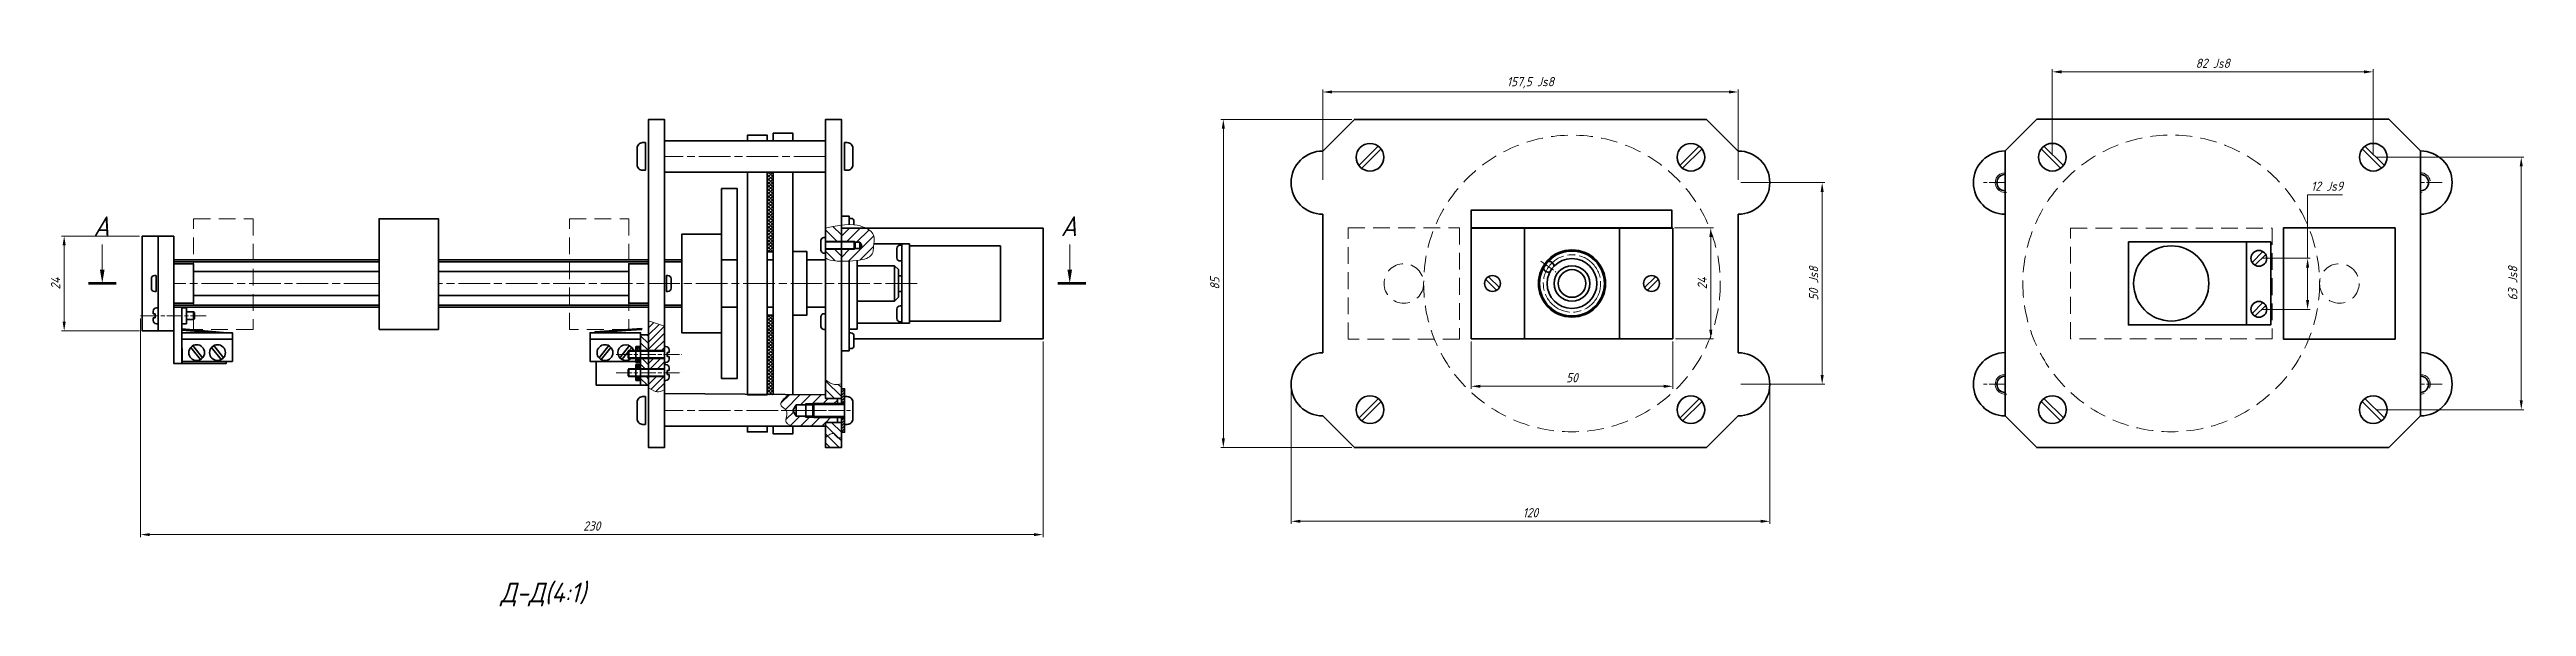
# Model space of a CAD drawing. Header units: millimetres. Extents: x -1043 to 2000, y -1356 to 1302.
# Drawn here: x 765 to 1704, y 1091 to 1302 of the extents above; entities that cross this region are included whole.
import ezdxf

# ---------------------------------------------------------------- set-up
doc = ezdxf.new("R2010")
doc.units = ezdxf.units.MM
for name, pattern in [('AM_ISO08W050', [18, 12, -1.5, 3, -1.5]), ('AM_ISO08W050x2', [9, 6, -0.75, 1.5, -0.75]), ('HIDDEN', [9.525, 6.35, -3.175])]:
    doc.linetypes.add(name, pattern=pattern)
for name, color, linetype, lineweight in [('AM_0', 7, 'Continuous', 35), ('AM_4', 3, 'Continuous', 15), ('AM_5', 3, 'Continuous', 15), ('AM_7', 4, 'AM_ISO08W050', 15), ('AM_8', 1, 'Continuous', 15), ('окружности', 100, 'HIDDEN', 15), ('основные', 7, 'Continuous', 35), ('оч жирные', 7, 'Continuous', 70), ('тонкие', 2, 'Continuous', 15)]:
    doc.layers.add(name, color=color, linetype=linetype, lineweight=lineweight)
doc.styles.get("Standard").update_dxf_attribs({"font": 'geniso.shx', "oblique": 15})
doc.dimstyles.new('AM_GOST$0', dxfattribs={"dimtxt": 3.5, "dimasz": 3.5, "dimexe": 1, "dimexo": 1, "dimgap": 1.5, "dimtad": 1, "dimtoh": 1, "dimtxsty": 'Standard', "dimcen": 0, "dimclrd": 256, "dimclre": 256, "dimclrt": 2, "dimadec": 0, "dimazin": 2, "dimtp": 0.1, "dimtm": 0.1, "dimtfac": 0.71, "dimtmove": 0, "dimatfit": 3, "dimfxl": 1, "dimtolj": 1, "dimlwd": -1, "dimlwe": -1, "dimarcsym": 1})
pattern_1 = [(45, (712.0527, 429.0706), (-2.020558, 2.020558), [])]
pattern_2 = [(135, (712.0527, 429.0706), (-1.683798, -1.683798), [])]
pattern_3 = [(45, (609.449, 533.203), (-1.3470384, 1.3470384), [])]
pattern_4 = [(45, (609.44903, 533.203), (-0.31819805, 0.31819805), [])]
pattern_5 = [(45, (712.0527, 429.0706), (-0.5303301, 0.5303301), [])]

msp = doc.modelspace()

# ---------------------------------------------------------------- texts
at = {"layer": 'основные', "char_height": 7.5, "attachment_point": 1}
for s, insert in [('А', (781.808, 1238.549)), ('А', (1148.66, 1238.549)), ('Д-Д(4:1)', (936.158, 1099.604))]:
    msp.add_mtext(s, dxfattribs=dict(at, insert=insert))

# ---------------------------------------------------------------- blocks, each defined once
blk = doc.blocks.new('*D78')
at = {"layer": 'AM_5', "linetype": 'ByBlock', "transparency": 16777216}
for p, q in [((1235.96, 1173.82), (1235.96, 1121.86)), ((1417.46, 1173.82), (1417.46, 1121.86)), ((1239.46, 1122.86), (1413.96, 1122.86))]:
    blk.add_line(p, q, dxfattribs=at)
at = {"layer": 'AM_5', "transparency": 16777216}
for points in [[(1239.46, 1123.45), (1239.46, 1122.28), (1235.96, 1122.86)], [(1413.96, 1123.45), (1413.96, 1122.28), (1417.46, 1122.86)]]:
    blk.add_solid(points, dxfattribs=at)
at = {"layer": 'Defpoints', "color": 0, "transparency": 16777216}
for p in [(1235.96, 1174.82), (1417.46, 1174.82), (1417.46, 1122.86)]:
    blk.add_point(p, dxfattribs=at)
at = {"layer": 'AM_5', "color": 2, "transparency": 16777216, "insert": (1326.71, 1126.12), "char_height": 3.5, "attachment_point": 5}
blk.add_mtext('\\A1;120', dxfattribs=at)
blk = doc.blocks.new('*D79')
at = {"layer": 'AM_5', "linetype": 'ByBlock', "transparency": 16777216}
for p, q in [((1258.96, 1275.32), (1209.26, 1275.32)), ((1210.26, 1154.32), (1210.26, 1271.82)), ((1258.96, 1150.82), (1209.26, 1150.82))]:
    blk.add_line(p, q, dxfattribs=at)
at = {"layer": 'AM_5', "transparency": 16777216}
for points in [[(1209.68, 1271.82), (1210.84, 1271.82), (1210.26, 1275.32)], [(1209.68, 1154.32), (1210.84, 1154.32), (1210.26, 1150.82)]]:
    blk.add_solid(points, dxfattribs=at)
at = {"layer": 'Defpoints', "color": 0, "transparency": 16777216}
for p in [(1210.26, 1275.32), (1259.96, 1275.32), (1259.96, 1150.82)]:
    blk.add_point(p, dxfattribs=at)
at = {"layer": 'AM_5', "color": 2, "transparency": 16777216, "insert": (1207.01, 1213.07), "char_height": 3.5, "attachment_point": 5, "rotation": 90}
blk.add_mtext('\\A1;85', dxfattribs=at)
blk = doc.blocks.new('*D80')
at = {"layer": 'AM_5', "linetype": 'ByBlock', "transparency": 16777216}
for p, q in [((1247.96, 1252.32), (1247.96, 1286.7)), ((1251.46, 1285.7), (1401.96, 1285.7)), ((1405.46, 1252.32), (1405.46, 1286.7))]:
    blk.add_line(p, q, dxfattribs=at)
at = {"layer": 'AM_5', "transparency": 16777216}
for points in [[(1251.46, 1286.29), (1251.46, 1285.12), (1247.96, 1285.7)], [(1401.96, 1286.29), (1401.96, 1285.12), (1405.46, 1285.7)]]:
    blk.add_solid(points, dxfattribs=at)
at = {"layer": 'Defpoints', "color": 0, "transparency": 16777216}
for p in [(1405.46, 1285.7), (1247.96, 1251.32), (1405.46, 1251.32)]:
    blk.add_point(p, dxfattribs=at)
at = {"layer": 'AM_5', "color": 2, "transparency": 16777216, "insert": (1326.71, 1289.22), "char_height": 3.5, "attachment_point": 5}
blk.add_mtext('\\A1;157,5 Js8', dxfattribs=at)
blk = doc.blocks.new('*D77')
at = {"layer": 'AM_5', "linetype": 'ByBlock', "transparency": 16777216}
for p, q in [((1406.46, 1251.32), (1438.33, 1251.32)), ((1437.33, 1247.82), (1437.33, 1178.32)), ((1406.46, 1174.82), (1438.33, 1174.82))]:
    blk.add_line(p, q, dxfattribs=at)
at = {"layer": 'AM_5', "transparency": 16777216}
for points in [[(1436.74, 1247.82), (1437.91, 1247.82), (1437.33, 1251.32)], [(1436.74, 1178.32), (1437.91, 1178.32), (1437.33, 1174.82)]]:
    blk.add_solid(points, dxfattribs=at)
at = {"layer": 'Defpoints', "color": 0, "transparency": 16777216}
for p in [(1405.46, 1251.32), (1405.46, 1174.82), (1437.33, 1174.82)]:
    blk.add_point(p, dxfattribs=at)
at = {"layer": 'AM_5', "color": 2, "transparency": 16777216, "insert": (1434.08, 1213.07), "char_height": 3.5, "attachment_point": 5, "rotation": 90}
blk.add_mtext('\\A1;50 Js8', dxfattribs=at)
blk = doc.blocks.new('*D81')
at = {"layer": 'AM_5', "linetype": 'ByBlock', "transparency": 16777216}
for p, q in [((1524.6, 1261.98), (1524.6, 1294.34)), ((1528.1, 1293.34), (1642.79, 1293.34)), ((1646.29, 1261.98), (1646.29, 1294.34))]:
    blk.add_line(p, q, dxfattribs=at)
at = {"layer": 'AM_5', "transparency": 16777216}
for points in [[(1528.1, 1293.92), (1528.1, 1292.75), (1524.6, 1293.34)], [(1642.79, 1293.92), (1642.79, 1292.75), (1646.29, 1293.34)]]:
    blk.add_solid(points, dxfattribs=at)
at = {"layer": 'Defpoints', "color": 0, "transparency": 16777216}
for p in [(1646.29, 1293.34), (1524.6, 1260.98), (1646.29, 1260.98)]:
    blk.add_point(p, dxfattribs=at)
at = {"layer": 'AM_5', "color": 2, "transparency": 16777216, "insert": (1585.45, 1296.59), "char_height": 3.5, "attachment_point": 5}
blk.add_mtext('\\A1;82 Js8', dxfattribs=at)
blk = doc.blocks.new('*D75')
at = {"layer": 'AM_5', "linetype": 'ByBlock', "transparency": 16777216}
for p, q in [((1647.29, 1260.98), (1703.43, 1260.98)), ((1702.43, 1168.7), (1702.43, 1257.48)), ((1647.29, 1165.2), (1703.43, 1165.2))]:
    blk.add_line(p, q, dxfattribs=at)
at = {"layer": 'AM_5', "transparency": 16777216}
for points in [[(1701.84, 1257.48), (1703.01, 1257.48), (1702.43, 1260.98)], [(1701.84, 1168.7), (1703.01, 1168.7), (1702.43, 1165.2)]]:
    blk.add_solid(points, dxfattribs=at)
at = {"layer": 'Defpoints', "color": 0, "transparency": 16777216}
for p in [(1646.29, 1260.98), (1702.43, 1260.98), (1646.29, 1165.2)]:
    blk.add_point(p, dxfattribs=at)
at = {"layer": 'AM_5', "color": 2, "transparency": 16777216, "insert": (1699.18, 1213.09), "char_height": 3.5, "attachment_point": 5, "rotation": 90}
blk.add_mtext('\\A1;63 Js8', dxfattribs=at)
blk = doc.blocks.new('*D76')
at = {"layer": 'AM_5', "linetype": 'ByBlock', "transparency": 16777216}
for p, q in [((1621.4, 1222.61), (1621.4, 1246.73)), ((1621.4, 1246.73), (1634.67, 1246.73)), ((1603.94, 1222.61), (1622.4, 1222.61)), ((1621.4, 1206.75), (1621.4, 1219.11)), ((1603.94, 1203.25), (1622.4, 1203.25))]:
    blk.add_line(p, q, dxfattribs=at)
at = {"layer": 'AM_5', "transparency": 16777216}
for points in [[(1620.82, 1219.11), (1621.99, 1219.11), (1621.4, 1222.61)], [(1620.82, 1206.75), (1621.99, 1206.75), (1621.4, 1203.25)]]:
    blk.add_solid(points, dxfattribs=at)
at = {"layer": 'Defpoints', "color": 0, "transparency": 16777216}
for p in [(1602.94, 1222.61), (1621.4, 1222.61), (1602.94, 1203.25)]:
    blk.add_point(p, dxfattribs=at)
at = {"layer": 'AM_5', "color": 2, "transparency": 16777216, "insert": (1628.78, 1249.98), "char_height": 3.5, "attachment_point": 5}
blk.add_mtext('\\A1;12 Js9', dxfattribs=at)
blk = doc.blocks.new('*D82')
at = {"layer": 'AM_5', "linetype": 'ByBlock', "transparency": 16777216}
for p, q in [((799.67, 1199.77), (799.67, 1116.82)), ((1141.91, 1191.07), (1141.91, 1116.82)), ((1138.41, 1117.82), (803.17, 1117.82))]:
    blk.add_line(p, q, dxfattribs=at)
at = {"layer": 'AM_5', "transparency": 16777216}
for points in [[(803.17, 1118.4), (803.17, 1117.23), (799.67, 1117.82)], [(1138.41, 1118.4), (1138.41, 1117.23), (1141.91, 1117.82)]]:
    blk.add_solid(points, dxfattribs=at)
at = {"layer": 'Defpoints', "color": 0, "transparency": 16777216}
for p in [(799.67, 1200.77), (1141.91, 1192.07), (799.67, 1117.82)]:
    blk.add_point(p, dxfattribs=at)
at = {"layer": 'AM_5', "color": 2, "transparency": 16777216, "insert": (970.79, 1121.07), "char_height": 3.5, "attachment_point": 5}
blk.add_mtext('\\A1;230', dxfattribs=at)
blk = doc.blocks.new('*D83')
at = {"layer": 'AM_5', "linetype": 'ByBlock', "transparency": 16777216}
for p, q in [((1304.21, 1191.07), (1304.21, 1173.07)), ((1380.71, 1191.07), (1380.71, 1173.07)), ((1307.71, 1174.07), (1377.21, 1174.07))]:
    blk.add_line(p, q, dxfattribs=at)
at = {"layer": 'AM_5', "transparency": 16777216}
for points in [[(1307.71, 1174.65), (1307.71, 1173.48), (1304.21, 1174.07)], [(1377.21, 1174.65), (1377.21, 1173.48), (1380.71, 1174.07)]]:
    blk.add_solid(points, dxfattribs=at)
at = {"layer": 'Defpoints', "color": 0, "transparency": 16777216}
for p in [(1304.21, 1192.07), (1380.71, 1192.07), (1380.71, 1174.07)]:
    blk.add_point(p, dxfattribs=at)
at = {"layer": 'AM_5', "color": 2, "transparency": 16777216, "insert": (1342.46, 1177.32), "char_height": 3.5, "attachment_point": 5}
blk.add_mtext('\\A1;50', dxfattribs=at)
blk = doc.blocks.new('*D74')
at = {"layer": 'AM_5', "linetype": 'ByBlock', "transparency": 16777216}
for p, q in [((1381.35, 1234.22), (1396.1, 1234.22)), ((1395.1, 1230.72), (1395.1, 1195.57)), ((1381.71, 1192.07), (1396.1, 1192.07))]:
    blk.add_line(p, q, dxfattribs=at)
at = {"layer": 'AM_5', "transparency": 16777216}
for points in [[(1394.52, 1230.72), (1395.69, 1230.72), (1395.1, 1234.22)], [(1394.52, 1195.57), (1395.69, 1195.57), (1395.1, 1192.07)]]:
    blk.add_solid(points, dxfattribs=at)
at = {"layer": 'Defpoints', "color": 0, "transparency": 16777216}
for p in [(1380.35, 1234.22), (1380.71, 1192.07), (1395.1, 1192.07)]:
    blk.add_point(p, dxfattribs=at)
at = {"layer": 'AM_5', "color": 2, "transparency": 16777216, "insert": (1391.85, 1213.14), "char_height": 3.5, "attachment_point": 5, "rotation": 90}
blk.add_mtext('\\A1;24', dxfattribs=at)
blk = doc.blocks.new('*D84')
at = {"layer": 'AM_5', "linetype": 'ByBlock', "transparency": 16777216}
for p, q in [((799.31, 1231.07), (769.71, 1231.07)), ((770.71, 1227.57), (770.71, 1198.56)), ((799.31, 1195.06), (769.71, 1195.06))]:
    blk.add_line(p, q, dxfattribs=at)
at = {"layer": 'AM_5', "transparency": 16777216}
for points in [[(770.13, 1227.57), (771.29, 1227.57), (770.71, 1231.07)], [(770.13, 1198.56), (771.29, 1198.56), (770.71, 1195.06)]]:
    blk.add_solid(points, dxfattribs=at)
at = {"layer": 'Defpoints', "color": 0, "transparency": 16777216}
for p in [(800.31, 1231.07), (770.71, 1195.06), (800.31, 1195.06)]:
    blk.add_point(p, dxfattribs=at)
at = {"layer": 'AM_5', "color": 2, "transparency": 16777216, "insert": (767.46, 1213.07), "char_height": 3.5, "attachment_point": 5, "rotation": 90}
blk.add_mtext('\\A1;24', dxfattribs=at)

# ---------------------------------------------------------------- dimensions: what is measured, and where the dimension line sits
at = {"layer": 'AM_5'}
for base, p1, p2, text, override, picture, middle in [((1646.293, 1293.338), (1524.604, 1260.976), (1646.293, 1260.976), '82 Js8', {"dimpost": ''}, '*D81', (1585.448, 1296.589)), ((1405.464, 1285.704), (1247.964, 1251.316), (1405.464, 1251.316), '<> Js8', {"dimpost": '', "dimtp": 0.1, "dimtm": 0.1, "dimtdec": 3, "dimtzin": 8}, '*D80', (1326.714, 1289.216)), ((799.668, 1117.816), (1141.908, 1192.066), (799.668, 1200.773), '230', {"dimpost": ''}, '*D82', (970.788, 1121.066)), ((1380.714, 1174.066), (1304.214, 1192.066), (1380.714, 1192.066), '50', {"dimpost": ''}, '*D83', (1342.464, 1177.316)), ((1417.464, 1122.865), (1235.964, 1174.816), (1417.464, 1174.816), '120', {"dimpost": '', "dimtp": 0.1, "dimtm": 0.1, "dimtdec": 3, "dimtzin": 8}, '*D78', (1326.714, 1126.115))]:
    dim = msp.add_linear_dim(base=base, p1=p1, p2=p2, text=text, dimstyle='AM_GOST$0', override=override, dxfattribs=at)
    dim.commit()
    dim.dimension.update_dxf_attribs({"geometry": picture, "text_midpoint": middle})
for base, p1, p2, text, picture, middle in [((1210.261, 1275.316), (1259.964, 1150.816), (1259.964, 1275.316), '85', '*D79', (1207.011, 1213.066)), ((1702.428, 1260.976), (1646.293, 1165.201), (1646.293, 1260.976), '63 Js8', '*D75', (1699.178, 1213.088)), ((770.709, 1195.061), (800.314, 1231.07), (800.314, 1195.061), '24', '*D84', (767.459, 1213.066)), ((1395.105, 1192.066), (1380.345, 1234.216), (1380.714, 1192.066), '24', '*D74', (1391.854, 1213.141))]:
    dim = msp.add_linear_dim(base=base, p1=p1, p2=p2, angle=90, text=text, dimstyle='AM_GOST$0', override={"dimpost": ''}, dxfattribs=at)
    dim.commit()
    dim.dimension.update_dxf_attribs({"geometry": picture, "text_midpoint": middle})
for base, p1, p2, text, picture, middle in [((1437.325, 1174.816), (1405.464, 1251.316), (1405.464, 1174.816), '50 Js8', '*D77', (1437.325, 1213.066)), ((1621.404, 1222.607), (1602.94, 1203.25), (1602.94, 1222.607), '12 Js9', '*D76', (1628.784, 1246.733))]:
    dim = msp.add_linear_dim(base=base, p1=p1, p2=p2, angle=90, text=text, dimstyle='AM_GOST$0', dxfattribs=at)
    dim.commit()
    dim.dimension.update_dxf_attribs({"geometry": picture, "text_midpoint": middle, "dimtype": 160})

# ---------------------------------------------------------------- hatches: boundary and pattern name
at = {"layer": 'AM_8'}
h = msp.add_hatch(dxfattribs=at)
h.set_pattern_fill('_U', color=256, scale=0.915, angle=45, style=0, double=1, pattern_type=0)
h.set_pattern_definition([(45, (615.449, 536.2614), (-0.6470027, 0.6470027), []), (135, (615.449, 536.2614), (-0.6470027, -0.6470027), [])])
h.paths.add_polyline_path([(1037.283, 1255.237), (1037.283, 1225.066), (1039.527, 1225.066), (1039.527, 1201.066), (1037.283, 1201.066), (1037.283, 1170.894), (1039.533, 1170.894), (1039.533, 1255.237)])
h = msp.add_hatch(dxfattribs=at)
h.set_pattern_fill('ANSI31', color=256, scale=0.9, angle=90, style=0)
h.set_pattern_definition([(135, (712.0527, 429.0706), (-2.020558, -2.020558), [])])
h.paths.add_polyline_path([(1065.408, 1235.19), (1064.67, 1235.109), (1062.23, 1234.683), (1059.408, 1234.035), (1059.408, 1229.035), (1065.408, 1229.035)])
h.paths.add_polyline_path([(1065.408, 1226.035), (1059.408, 1226.035), (1059.408, 1222.78), (1060.131, 1222.313), (1061.145, 1221.966), (1062.386, 1221.725), (1063.792, 1221.578), (1065.299, 1221.511), (1065.408, 1221.511)])
h = msp.add_hatch(dxfattribs=at)
h.set_pattern_fill('ANSI31', color=256, scale=0.9, style=0)
h.set_pattern_definition(pattern_1)
h.paths.add_polyline_path([(1077.719, 1230.962), (1077.57, 1231.439), (1077.353, 1231.899), (1077.061, 1232.341), (1076.689, 1232.765), (1076.233, 1233.171), (1075.686, 1233.557), (1075.045, 1233.925), (1074.744, 1234.066), (1065.408, 1234.066), (1065.408, 1229.035), (1070.318, 1229.035), (1070.658, 1228.711), (1072.458, 1228.711), (1073.137, 1227.536), (1072.458, 1226.36), (1070.658, 1226.36), (1070.318, 1226.035), (1065.408, 1226.035), (1065.408, 1221.511), (1066.845, 1221.51), (1068.367, 1221.564), (1069.8, 1221.659), (1071.095, 1221.783), (1072.245, 1221.937), (1073.259, 1222.121), (1074.143, 1222.336), (1074.903, 1222.583), (1075.547, 1222.865), (1076.082, 1223.182), (1076.514, 1223.535), (1076.851, 1223.924), (1077.106, 1224.347), (1077.292, 1224.799), (1077.423, 1225.275), (1077.513, 1225.771), (1077.574, 1226.282), (1077.62, 1226.805), (1077.665, 1227.334), (1077.718, 1227.865), (1077.773, 1228.397), (1077.819, 1228.925), (1077.848, 1229.448), (1077.847, 1229.964), (1077.807, 1230.469)])
h = msp.add_hatch(dxfattribs=at)
h.set_pattern_fill('ANSI31', color=256, scale=0.6, angle=90, style=0)
h.set_pattern_definition([(135, (609.449, 533.203), (-1.3470384, -1.3470384), [])])
h.paths.add_polyline_path([(992.314, 1193.575), (989.314, 1193.575), (989.314, 1187.62), (992.314, 1187.62)])
h.paths.add_polyline_path([(992.314, 1184.62), (989.314, 1184.62), (989.314, 1180.733), (992.314, 1180.733)])
h.paths.add_polyline_path([(989.314, 1174.541), (992.314, 1174.541), (992.314, 1177.733), (989.314, 1177.733), (989.314, 1176.287)])
h = msp.add_hatch(dxfattribs=at)
h.set_pattern_fill('ANSI31', color=256, scale=0.6, style=0)
h.set_pattern_definition(pattern_3)
h.paths.add_polyline_path([(998.314, 1196.838), (997.176, 1197.233), (995.705, 1197.542), (994.429, 1198.079), (993.176, 1198.474), (992.314, 1198.674), (992.314, 1187.62), (998.314, 1187.62)])
h.paths.add_polyline_path([(997.343, 1172.261), (998.314, 1172.797), (998.314, 1175.133), (998.314, 1177.733), (992.314, 1177.733), (992.314, 1176.287), (992.314, 1174.541), (992.314, 1173.902), (992.64, 1173.345), (995.443, 1171.966)])
h = msp.add_hatch(dxfattribs=at)
h.set_pattern_fill('_U', color=256, scale=0.45, angle=45, style=0, pattern_type=0)
h.set_pattern_definition(pattern_4)
h.paths.add_polyline_path([(987.514, 1187.62), (989.314, 1187.62), (989.314, 1189.12), (987.514, 1189.12)])
h = msp.add_hatch(dxfattribs=at)
h.set_pattern_fill('_U', color=256, scale=0.45, angle=45, style=0, pattern_type=0)
h.set_pattern_definition(pattern_4)
h.paths.add_polyline_path([(989.314, 1183.519), (989.314, 1184.62), (987.514, 1184.62), (987.514, 1183.12), (989.314, 1183.12)])
h = msp.add_hatch(dxfattribs=at)
h.set_pattern_fill('ANSI31', color=256, scale=0.6, style=0)
h.set_pattern_definition(pattern_3)
h.paths.add_polyline_path([(998.314, 1182.287), (998.314, 1184.62), (992.314, 1184.62), (992.314, 1180.733), (998.314, 1180.733)])
h = msp.add_hatch(dxfattribs=at)
h.set_pattern_fill('_U', color=256, scale=0.45, angle=45, style=0, pattern_type=0)
h.set_pattern_definition(pattern_4)
h.paths.add_polyline_path([(987.514, 1182.287), (987.514, 1180.733), (989.314, 1180.733), (989.314, 1182.287)])
h = msp.add_hatch(dxfattribs=at)
h.set_pattern_fill('_U', color=256, scale=0.45, angle=45, style=0, pattern_type=0)
h.set_pattern_definition(pattern_4)
h.paths.add_polyline_path([(987.514, 1176.287), (989.314, 1176.287), (989.314, 1177.733), (987.514, 1177.733)])
h = msp.add_hatch(dxfattribs=at)
h.set_pattern_fill('ANSI31', color=256, scale=0.75, angle=90, style=0)
h.set_pattern_definition(pattern_2)
edge = h.paths.add_edge_path()
edge.add_spline(control_points=[(1065.408, 1174.967), (1064.529, 1174.815), (1062.35, 1174.441), (1060.507, 1175.736), (1059.408, 1176.509)], knot_values=[0, 0, 0, 0, 1.7258996, 4.2776179, 4.2776179, 4.2776179, 4.2776179], degree=3, periodic=0)
edge.add_line((1059.408, 1176.509), (1059.408, 1169.394))
edge.add_line((1059.408, 1169.394), (1063.908, 1169.394))
edge.add_line((1063.908, 1169.394), (1065.408, 1169.394))
edge.add_line((1065.408, 1169.394), (1065.408, 1174.967))
edge = h.paths.add_edge_path()
edge.add_line((1059.408, 1150.816), (1065.408, 1150.816))
edge.add_line((1065.408, 1150.816), (1065.408, 1154.555))
edge.add_spline(control_points=[(1065.408, 1154.555), (1064.941, 1154.473), (1063.742, 1154.262), (1062.504, 1157.143), (1060.606, 1155.612), (1059.408, 1154.646)], knot_values=[0, 0, 0, 0, 0.8745598, 2.2433555, 4.5836616, 4.5836616, 4.5836616, 4.5836616], degree=3, periodic=0)
edge.add_line((1059.408, 1154.646), (1059.408, 1150.816))
edge = h.paths.add_edge_path()
edge.add_spline(control_points=[(1059.408, 1154.646), (1060.606, 1155.612), (1062.504, 1157.143), (1063.742, 1154.262), (1064.941, 1154.473), (1065.408, 1154.555)], knot_values=[0, 0, 0, 0, 2.3403061, 3.7091018, 4.5836616, 4.5836616, 4.5836616, 4.5836616], degree=3, periodic=0)
edge.add_line((1065.408, 1154.555), (1065.408, 1160.394))
edge.add_line((1065.408, 1160.394), (1063.908, 1160.394))
edge.add_line((1063.908, 1160.394), (1059.408, 1160.394))
edge.add_line((1059.408, 1160.394), (1059.408, 1158.894))
edge.add_line((1059.408, 1158.894), (1059.408, 1154.646))
h = msp.add_hatch(dxfattribs=at)
h.set_pattern_fill('ANSI31', color=256, scale=0.9, style=0)
h.set_pattern_definition(pattern_1)
edge = h.paths.add_edge_path()
edge.add_line((1063.908, 1169.394), (1059.408, 1169.394))
edge.add_line((1059.408, 1169.394), (1059.408, 1170.894))
edge.add_line((1059.408, 1170.894), (1045.549, 1170.992))
edge.add_spline(control_points=[(1045.549, 1170.992), (1043.681, 1169.43), (1040.872, 1167.081), (1044.064, 1165.644), (1044.489, 1164.894)], knot_values=[0, 0, 0, 0, 3.4667411, 5.2138903, 5.2138903, 5.2138903, 5.2138903], degree=3, periodic=0)
edge.add_line((1044.489, 1164.894), (1047.074, 1164.894))
edge.add_line((1047.074, 1164.894), (1048.308, 1167.032))
edge.add_line((1048.308, 1167.032), (1051.008, 1167.032))
edge.add_line((1051.008, 1167.032), (1051.908, 1167.519))
edge.add_line((1051.908, 1167.519), (1063.908, 1167.519))
edge.add_line((1063.908, 1167.519), (1063.908, 1169.394))
edge = h.paths.add_edge_path()
edge.add_line((1063.908, 1162.269), (1054.968, 1162.269))
edge.add_line((1054.968, 1162.269), (1051.908, 1162.269))
edge.add_line((1051.908, 1162.269), (1051.008, 1162.756))
edge.add_line((1051.008, 1162.756), (1048.308, 1162.756))
edge.add_line((1048.308, 1162.756), (1047.074, 1164.894))
edge.add_line((1047.074, 1164.894), (1044.489, 1164.894))
edge.add_spline(control_points=[(1044.489, 1164.894), (1045.213, 1163.616), (1043.019, 1159.676), (1046.572, 1159.147), (1048.269, 1158.894)], knot_values=[5.2138903, 5.2138903, 5.2138903, 5.2138903, 8.1895192, 10.9098806, 10.9098806, 10.9098806, 10.9098806], degree=3, periodic=0)
edge.add_line((1048.269, 1158.894), (1059.408, 1158.894))
edge.add_line((1059.408, 1158.894), (1059.408, 1160.394))
edge.add_line((1059.408, 1160.394), (1063.908, 1160.394))
edge.add_line((1063.908, 1160.394), (1063.908, 1162.269))
h = msp.add_hatch(dxfattribs=at)
h.set_pattern_fill('_U', color=256, scale=0.75, angle=45, style=0, pattern_type=0)
h.set_pattern_definition(pattern_5)
h.paths.add_polyline_path([(1065.408, 1173.144), (1065.408, 1168.065), (1066.608, 1168.065), (1066.608, 1173.144)])
h = msp.add_hatch(dxfattribs=at)
h.set_pattern_fill('ANSI31', color=256, scale=0.75, angle=90, style=0)
h.set_pattern_definition(pattern_2)
edge = h.paths.add_edge_path()
edge.add_line((1059.408, 1160.394), (1059.408, 1158.894))
edge.add_line((1059.408, 1158.894), (1059.408, 1154.646))
edge.add_spline(control_points=[(1059.408, 1154.646), (1060.606, 1155.612), (1062.504, 1157.143), (1063.742, 1154.262), (1064.941, 1154.473), (1065.408, 1154.555)], knot_values=[0, 0, 0, 0, 3.5104591, 5.5636526, 6.8754924, 6.8754924, 6.8754924, 6.8754924], degree=3, periodic=0)
edge.add_line((1065.408, 1154.555), (1065.408, 1160.394))
edge.add_line((1065.408, 1160.394), (1063.908, 1160.394))
edge.add_line((1063.908, 1160.394), (1059.408, 1160.394))
h = msp.add_hatch(dxfattribs=at)
h.set_pattern_fill('_U', color=256, scale=0.75, angle=45, style=0, pattern_type=0)
h.set_pattern_definition(pattern_5)
h.paths.add_polyline_path([(1066.608, 1156.644), (1066.608, 1161.722), (1065.408, 1161.722), (1065.408, 1156.644)])

# ---------------------------------------------------------------- linework, layer by layer
at = {"layer": 'AM_0'}
for p, q in [((1070.658, 1228.711), (1072.458, 1228.711)), ((1070.658, 1226.36), (1072.458, 1226.36)), ((1073.137, 1227.536), (1072.458, 1228.711)), ((1072.458, 1226.36), (1072.458, 1228.711)), ((1073.137, 1227.536), (1072.458, 1226.36)), ((1047.074, 1164.894), (1048.308, 1167.032)), ((1047.074, 1164.894), (1048.308, 1162.756)), ((1054.608, 1167.032), (1048.308, 1167.032)), ((1048.308, 1162.756), (1048.308, 1167.032)), ((1051.908, 1162.269), (1051.908, 1167.519)), ((1054.608, 1162.756), (1048.308, 1162.756))]:
    msp.add_line(p, q, dxfattribs=at)
at = {"layer": 'AM_0', "extrusion": (0, 0, -1)}
for centre, start, end in [((-1506.698, 1251.338), 270, 90), ((-1664.198, 1251.338), 90, 270), ((-1506.698, 1174.838), 270, 90), ((-1664.198, 1174.838), 90, 270)]:
    msp.add_arc(centre, 3.1, start, end, dxfattribs=at)
at = {"layer": 'AM_4'}
for p, q in [((1070.658, 1228.711), (1059.408, 1228.711)), ((1070.658, 1226.36), (1059.408, 1226.36)), ((984.533, 1187.295), (998.314, 1187.295)), ((984.533, 1184.944), (998.314, 1184.944)), ((984.533, 1180.408), (998.314, 1180.408)), ((984.533, 1178.057), (998.314, 1178.057)), ((1051.908, 1167.519), (1051.008, 1167.032)), ((1065.332, 1167.519), (1051.908, 1167.519)), ((1054.608, 1167.032), (1066.608, 1167.032)), ((1051.908, 1162.269), (1051.008, 1162.756)), ((1065.332, 1162.269), (1051.908, 1162.269)), ((1054.608, 1162.756), (1066.608, 1162.756))]:
    msp.add_line(p, q, dxfattribs=at)
for points in [[(1059.408, 1234.035), (1062.23, 1234.683), (1064.67, 1235.109), (1066.766, 1235.34), (1068.558, 1235.406), (1070.084, 1235.337), (1071.383, 1235.16), (1072.494, 1234.905), (1073.457, 1234.601), (1074.303, 1234.273), (1075.045, 1233.925), (1075.686, 1233.557), (1076.233, 1233.171), (1076.689, 1232.765), (1077.061, 1232.341), (1077.353, 1231.899), (1077.57, 1231.439), (1077.719, 1230.962), (1077.807, 1230.469), (1077.847, 1229.964), (1077.848, 1229.448), (1077.819, 1228.925), (1077.773, 1228.397), (1077.718, 1227.865), (1077.665, 1227.334), (1077.62, 1226.805), (1077.574, 1226.282), (1077.513, 1225.771), (1077.423, 1225.275), (1077.292, 1224.799), (1077.106, 1224.347), (1076.851, 1223.924), (1076.514, 1223.535), (1076.082, 1223.182), (1075.547, 1222.865), (1074.903, 1222.583), (1074.143, 1222.336), (1073.259, 1222.121), (1072.245, 1221.937), (1071.095, 1221.783), (1069.8, 1221.659), (1068.367, 1221.564), (1066.845, 1221.51), (1065.299, 1221.511), (1063.792, 1221.578), (1062.386, 1221.725), (1061.145, 1221.966), (1060.131, 1222.313), (1059.408, 1222.78)], [(992.314, 1198.922), (998.314, 1196.838)], [(998.314, 1172.797), (997.418, 1172.383), (996.704, 1172.097), (996.102, 1171.947), (995.542, 1171.941), (994.954, 1172.089), (994.267, 1172.399), (993.41, 1172.881), (992.314, 1173.542)]]:
    msp.add_lwpolyline(points, dxfattribs=at)
at = {"layer": 'AM_4', "extrusion": (0, 0, -1)}
for centre, start, end in [((-1506.698, 1251.338), 260, 90), ((-1664.198, 1251.338), 90, 170), ((-1664.198, 1251.338), 260, 270), ((-1506.698, 1174.838), 260, 90), ((-1664.198, 1174.838), 90, 202.5), ((-1664.198, 1174.838), 247.5, 270)]:
    msp.add_arc(centre, 3.75, start, end, dxfattribs=at)
at = {"layer": 'AM_5'}
for p, q in [((785.16, 1227.794), (785.16, 1218.316)), ((1152.012, 1227.794), (1152.012, 1218.316))]:
    msp.add_line(p, q, dxfattribs=at)
at = {"layer": 'AM_5', "linetype": 'Continuous'}
for points in [[(784.285, 1218.316), (786.035, 1218.316), (785.16, 1213.066)], [(1151.137, 1218.316), (1152.887, 1218.316), (1152.012, 1213.066)]]:
    msp.add_trace(points, dxfattribs=at)
at = {"layer": 'AM_7'}
for p, q in [((1059.408, 1261.237), (998.314, 1261.237)), ((888.814, 1213.066), (812.314, 1213.066)), ((890.109, 1213.066), (888.814, 1213.066)), ((1094.197, 1213.066), (912.609, 1213.066)), ((1059.408, 1164.894), (998.314, 1164.894))]:
    msp.add_line(p, q, dxfattribs=at)
at = {"layer": 'AM_7', "linetype": 'AM_ISO08W050x2'}
for p, q in [((1506.698, 1243.088), (1506.698, 1259.588)), ((1664.198, 1243.088), (1664.198, 1259.588)), ((1506.698, 1251.338), (1498.448, 1251.338)), ((1672.448, 1251.338), (1664.198, 1251.338)), ((1330.595, 1221.556), (1336.392, 1217.415)), ((824.596, 1200.773), (799.668, 1200.773)), ((980.033, 1186.12), (1004.961, 1186.12)), ((980.033, 1179.233), (1004.851, 1179.233)), ((1506.698, 1174.838), (1498.448, 1174.838)), ((1506.698, 1166.588), (1506.698, 1183.088)), ((1664.198, 1166.588), (1664.198, 1183.088)), ((1672.448, 1174.838), (1664.198, 1174.838)), ((1042.574, 1164.894), (1069.908, 1164.894))]:
    msp.add_line(p, q, dxfattribs=at)
at = {"layer": 'AM_7'}
msp.add_circle((1342.464, 1213.066), 10.875, dxfattribs=at)
at = {"layer": 'окружности'}
for p, q in [((1531.448, 1192.088), (1531.448, 1234.088)), ((1531.448, 1234.088), (1607.948, 1234.088)), ((1607.948, 1234.088), (1607.948, 1192.088)), ((1607.948, 1192.088), (1531.448, 1192.088))]:
    msp.add_line(p, q, dxfattribs=at)
for points in [[(819.814, 1237.643), (842.314, 1237.643), (842.314, 1195.643), (819.814, 1195.643)], [(962.314, 1237.643), (984.814, 1237.643), (984.814, 1195.643), (962.314, 1195.643)], [(1257.564, 1234.216), (1299.864, 1234.216), (1299.864, 1191.916), (1257.564, 1191.916)]]:
    msp.add_lwpolyline(points, close=True, dxfattribs=at)
for centre, radius in [((1342.464, 1213.066), 56.25), ((1569.698, 1213.088), 56.25), ((1278.714, 1213.066), 7.5), ((1633.448, 1213.088), 7.5)]:
    msp.add_circle(centre, radius, dxfattribs=at)
at = {"layer": 'основные'}
for p, q in [((1269.023, 1265.15), (1261.658, 1257.819)), ((1262.716, 1256.756), (1270.082, 1264.087)), ((1390.713, 1265.15), (1383.347, 1257.819)), ((1384.405, 1256.756), (1391.771, 1264.087)), ((1506.698, 1263.338), (1506.698, 1239.338)), ((1527.757, 1256.778), (1520.392, 1264.11)), ((1521.45, 1265.173), (1528.816, 1257.842)), ((1649.447, 1256.778), (1642.081, 1264.11)), ((1643.139, 1265.173), (1650.505, 1257.842)), ((1664.198, 1239.338), (1664.198, 1263.338)), ((992.314, 1238.655), (992.314, 1237.155)), ((992.314, 1232.655), (992.314, 1234.155)), ((1304.214, 1234.066), (1304.214, 1192.066)), ((1380.714, 1234.066), (1304.214, 1234.066)), ((1324.464, 1234.066), (1324.464, 1192.066)), ((1360.464, 1192.066), (1360.464, 1234.066)), ((1380.714, 1192.066), (1380.714, 1234.066)), ((812.314, 1221.234), (890.109, 1221.234)), ((912.609, 1221.234), (992.314, 1221.234)), ((998.314, 1221.234), (1004.958, 1221.234)), ((1019.958, 1222.066), (1025.958, 1222.066)), ((1037.283, 1222.066), (1039.527, 1222.066)), ((1039.533, 1221.316), (1039.533, 1204.816)), ((1047.033, 1221.316), (1047.033, 1204.816)), ((1052.267, 1222.066), (1052.267, 1204.066)), ((1070.318, 1229.035), (1059.408, 1229.035)), ((1067.318, 1226.035), (1059.408, 1226.035)), ((1059.408, 1226.035), (1070.318, 1226.035)), ((1068.408, 1197.983), (1068.408, 1221.567)), ((1070.318, 1226.035), (1070.318, 1229.035)), ((1070.658, 1228.711), (1070.318, 1229.035)), ((1070.318, 1226.035), (1070.658, 1226.36)), ((1070.658, 1226.36), (1070.658, 1228.711)), ((1077.738, 1228.066), (1088.288, 1228.066)), ((1088.288, 1197.983), (1088.288, 1228.066)), ((1088.288, 1228.066), (1091.288, 1228.066)), ((1091.288, 1228.066), (1091.288, 1197.983)), ((1598.198, 1213.088), (1598.198, 1228.838)), ((1598.198, 1228.838), (1598.198, 1197.338)), ((1604.47, 1225.188), (1600.352, 1221.09)), ((1601.41, 1220.027), (1605.528, 1224.125)), ((1059.408, 1213.066), (1059.408, 1209.316)), ((1085.566, 1219.816), (1085.566, 1206.316)), ((1313.861, 1210.485), (1309.743, 1214.583)), ((1310.802, 1215.646), (1314.919, 1211.548)), ((1374.127, 1215.646), (1370.01, 1211.548)), ((1371.068, 1210.485), (1375.185, 1214.583)), ((812.314, 1204.897), (890.109, 1204.897)), ((912.609, 1204.897), (992.314, 1204.897)), ((998.314, 1204.897), (1004.958, 1204.897)), ((1025.958, 1204.066), (1019.958, 1204.066)), ((1037.283, 1204.066), (1039.527, 1204.066)), ((1604.47, 1205.831), (1600.352, 1201.733)), ((1601.41, 1200.67), (1605.528, 1204.768)), ((805.264, 1201.523), (804.514, 1201.523)), ((804.514, 1200.023), (805.264, 1200.023)), ((805.264, 1200.023), (805.264, 1201.523)), ((815.314, 1197.416), (815.314, 1197.01)), ((832.534, 1194.372), (815.314, 1195.818)), ((830.535, 1194.355), (829.635, 1194.355)), ((832.638, 1194.363), (832.534, 1194.372)), ((832.638, 1194.363), (832.638, 1194.363)), ((971.991, 1194.736), (972.095, 1194.745)), ((971.991, 1194.328), (971.991, 1194.736)), ((972.095, 1194.745), (989.67, 1195.934)), ((974.094, 1194.355), (974.994, 1194.355)), ((989.67, 1195.934), (989.704, 1195.63)), ((1059.408, 1198.596), (1059.408, 1200.096)), ((1071.408, 1197.983), (1088.288, 1197.983)), ((1088.288, 1197.983), (1091.288, 1197.983)), ((819.814, 1187.477), (818.727, 1188.847)), ((819.529, 1189.486), (823.212, 1184.862)), ((822.4, 1184.218), (819.814, 1187.477)), ((830.288, 1184.218), (826.616, 1188.847)), ((827.418, 1189.486), (831.101, 1184.862)), ((977.211, 1189.486), (973.528, 1184.862)), ((974.341, 1184.218), (978.013, 1188.847)), ((985.1, 1189.486), (981.416, 1184.862)), ((982.229, 1184.218), (984.533, 1187.122)), ((984.814, 1187.477), (985.902, 1188.847)), ((1000.114, 1186.87), (999.364, 1186.87)), ((999.364, 1186.87), (999.364, 1185.37)), ((999.364, 1185.37), (1000.114, 1185.37)), ((1068.408, 1187.566), (1065.408, 1187.566)), ((1068.408, 1187.566), (1068.408, 1192.066)), ((1304.214, 1192.066), (1380.714, 1192.066)), ((1304.214, 1192.066), (1380.714, 1192.066)), ((1506.698, 1186.838), (1506.698, 1162.838)), ((1664.198, 1186.838), (1664.198, 1162.838)), ((1000.114, 1180.037), (999.364, 1180.037)), ((999.364, 1180.037), (999.364, 1178.537)), ((999.364, 1178.537), (1000.114, 1178.537)), ((1054.968, 1167.519), (1054.608, 1167.032)), ((1054.608, 1167.032), (1054.608, 1162.756)), ((1054.968, 1167.519), (1066.608, 1167.519)), ((1054.968, 1167.519), (1054.968, 1162.269)), ((1063.908, 1169.394), (1065.408, 1169.394)), ((1065.408, 1168.065), (1066.608, 1168.065)), ((1269.023, 1169.376), (1261.658, 1162.044)), ((1262.716, 1160.981), (1270.082, 1168.312)), ((1390.713, 1169.376), (1383.347, 1162.044)), ((1384.405, 1160.981), (1391.771, 1168.312)), ((1527.757, 1161.004), (1520.392, 1168.335)), ((1521.45, 1169.398), (1528.816, 1162.067)), ((1649.447, 1161.004), (1642.081, 1168.335)), ((1643.139, 1169.398), (1650.505, 1162.067)), ((1054.968, 1162.269), (1054.608, 1162.756)), ((1054.968, 1162.269), (1066.608, 1162.269)), ((1063.908, 1160.394), (1065.408, 1160.394)), ((1065.408, 1161.722), (1066.608, 1161.722))]:
    msp.add_line(p, q, dxfattribs=at)
for points in [[(992.314, 1234.155), (992.314, 1275.316), (998.314, 1275.316), (998.314, 1167.032)], [(1037.283, 1267.237), (1037.283, 1269.288), (1029.783, 1269.288), (1029.783, 1267.237)], [(1047.033, 1267.237), (1047.033, 1270.066), (1039.533, 1270.066), (1039.533, 1267.237)], [(1065.408, 1167.519), (1065.408, 1275.316), (1059.408, 1275.316), (1059.408, 1169.394)], [(1247.964, 1263.316), (1259.964, 1275.316), (1393.464, 1275.316), (1405.464, 1263.316)], [(1664.198, 1263.338), (1652.198, 1275.338), (1518.698, 1275.338), (1506.698, 1263.338)], [(1029.783, 1255.237), (1029.783, 1170.894)], [(1037.283, 1255.237), (1037.283, 1216.816)], [(1037.283, 1216.816), (1037.283, 1255.237)], [(1039.533, 1255.237), (1039.533, 1221.316)], [(1039.533, 1221.316), (1039.533, 1255.237)], [(1047.033, 1221.316), (1047.033, 1255.237)], [(998.314, 1162.756), (998.314, 1150.816), (992.314, 1150.816), (992.314, 1234.155)], [(1068.408, 1221.567), (1068.408, 1187.566), (1065.408, 1187.566), (1065.408, 1238.566), (1068.408, 1238.566), (1068.408, 1235.401)], [(1091.288, 1192.066), (1141.908, 1192.066), (1141.908, 1234.066), (1065.408, 1234.066)], [(1065.408, 1234.066), (1065.408, 1192.066)], [(1247.964, 1186.816), (1247.964, 1239.316)], [(1405.464, 1239.316), (1405.464, 1186.816)], [(1506.698, 1239.338), (1506.698, 1186.838)], [(1664.198, 1186.838), (1664.198, 1239.338)], [(890.109, 1222.066), (812.314, 1222.066), (812.314, 1204.066), (890.109, 1204.066)], [(917.314, 1222.066), (912.609, 1222.066)], [(992.314, 1222.066), (917.314, 1222.066)], [(1004.958, 1222.066), (998.314, 1222.066)], [(1052.267, 1222.066), (1052.267, 1225.222), (1047.033, 1225.189), (1047.033, 1221.316)], [(1052.267, 1204.066), (1059.408, 1204.066), (1059.408, 1222.066), (1052.267, 1222.066)], [(1071.408, 1221.825), (1071.408, 1195.774), (1068.408, 1195.774), (1068.408, 1221.567)], [(812.314, 1208.566), (812.314, 1217.566)], [(819.814, 1217.566), (890.109, 1217.566)], [(912.609, 1217.566), (984.814, 1217.566)], [(992.314, 1217.566), (992.314, 1208.566)], [(1087.066, 1216.024), (1088.288, 1216.024), (1088.288, 1210.024), (1087.066, 1210.024)], [(817.114, 1202.354), (819.814, 1202.354), (820.096, 1202.029), (820.096, 1199.679), (819.814, 1199.354), (819.814, 1202.354), (819.814, 1199.354), (817.114, 1199.354)], [(890.109, 1208.566), (819.814, 1208.566)], [(984.814, 1208.566), (912.609, 1208.566)], [(912.609, 1204.066), (917.314, 1204.066)], [(917.314, 1204.066), (992.314, 1204.066)], [(998.314, 1204.066), (1004.958, 1204.066)], [(1037.283, 1209.316), (1037.283, 1170.894)], [(1037.283, 1170.894), (1037.283, 1209.316)], [(1039.533, 1204.816), (1039.533, 1170.894)], [(1039.533, 1170.894), (1039.533, 1204.816)], [(1047.033, 1170.894), (1047.033, 1204.816)], [(1047.033, 1204.816), (1047.033, 1201.066), (1052.267, 1201.023), (1052.267, 1204.066)], [(830.085, 1194.355), (830.085, 1194.355), (821.62, 1194.809), (815.274, 1195.417)], [(817.114, 1183.519), (834.514, 1183.519), (834.514, 1194.355), (815.314, 1194.355), (815.314, 1183.519)], [(815.314, 1194.355), (815.393, 1182.779), (832.175, 1182.779), (832.175, 1183.519)], [(987.514, 1183.519), (970.114, 1183.519), (970.114, 1194.355), (989.314, 1194.355), (989.314, 1183.519)], [(972.217, 1194.355), (972.217, 1194.355), (983.633, 1195.281), (989.704, 1195.63)], [(989.314, 1194.355), (989.236, 1174.541), (972.454, 1174.541), (972.454, 1183.519)], [(815.314, 1183.519), (834.514, 1183.519), (834.514, 1191.918), (815.314, 1191.918), (815.314, 1183.519)], [(987.514, 1183.519), (970.114, 1183.519), (970.114, 1191.918), (989.314, 1191.918), (989.314, 1183.519)], [(998.314, 1184.62), (984.814, 1184.62), (984.533, 1184.944), (984.533, 1187.295), (984.814, 1187.62), (984.814, 1184.62), (984.814, 1187.62), (998.314, 1187.62)], [(1070.208, 1192.066), (1091.288, 1192.066)], [(1070.208, 1192.066), (1070.208, 1190.602)], [(998.314, 1177.733), (984.814, 1177.733), (984.533, 1178.057), (984.533, 1180.408), (984.814, 1180.733), (984.814, 1177.733), (984.814, 1180.733), (998.314, 1180.733)], [(1059.408, 1169.394), (1059.408, 1170.894), (998.314, 1171.325), (998.314, 1162.756)], [(1063.908, 1167.519), (1063.908, 1169.394), (1059.408, 1169.394), (1059.408, 1169.394)], [(1065.408, 1167.519), (1065.408, 1173.144), (1066.608, 1173.144), (1066.608, 1156.644), (1065.408, 1156.644), (1065.408, 1162.269)], [(998.314, 1162.756), (998.314, 1158.894), (1059.408, 1158.894), (1059.408, 1160.394)], [(1029.783, 1158.894), (1029.783, 1156.787), (1037.283, 1156.787), (1037.283, 1158.894)], [(1039.533, 1158.894), (1039.533, 1156.066), (1047.033, 1156.066), (1047.033, 1158.894)], [(1059.408, 1160.394), (1059.408, 1160.394), (1063.908, 1160.394), (1063.908, 1162.269)], [(1059.408, 1158.894), (1059.408, 1150.816), (1065.408, 1150.816), (1065.408, 1162.269)], [(1405.464, 1162.816), (1405.464, 1162.816), (1393.464, 1150.816), (1259.964, 1150.816), (1247.964, 1162.816)], [(1506.698, 1162.838), (1506.698, 1162.838), (1518.698, 1150.838), (1652.198, 1150.838), (1664.198, 1162.838)]]:
    msp.add_lwpolyline(points, dxfattribs=at)
for points in [[(991.114, 1266.487), (990.064, 1266.487, 0.4142136), (987.964, 1264.387), (987.964, 1258.087, 0.4142136), (990.064, 1255.987), (991.114, 1255.987)], [(1066.608, 1255.987), (1067.658, 1255.987, 0.4142136), (1069.758, 1258.087), (1069.758, 1264.387, 0.4142136), (1067.658, 1266.487), (1066.608, 1266.487)], [(991.114, 1170.144), (990.064, 1170.144, 0.4142136), (987.964, 1168.044), (987.964, 1161.744, 0.4142136), (990.064, 1159.644), (991.114, 1159.644)], [(1066.608, 1159.644), (1067.658, 1159.644, 0.4142136), (1069.758, 1161.744), (1069.758, 1168.044, 0.4142136), (1067.658, 1170.144), (1066.608, 1170.144)]]:
    msp.add_lwpolyline(points, format="xyb", close=True, dxfattribs=at)
for points in [[(1059.388, 1267.237), (998.314, 1267.237), (998.314, 1255.237), (1059.388, 1255.237)], [(1029.783, 1255.237), (1037.283, 1255.237), (1037.283, 1170.894), (1029.783, 1170.894)], [(1019.958, 1249.066), (1019.958, 1177.066), (1025.958, 1177.066), (1025.958, 1249.066)], [(1304.214, 1234.216), (1380.345, 1234.216), (1380.345, 1240.876), (1304.214, 1240.876)], [(812.314, 1231.07), (812.314, 1195.061), (800.314, 1195.061), (800.314, 1231.07)], [(812.314, 1231.07), (806.314, 1231.07), (806.314, 1195.061), (812.314, 1195.061)], [(890.109, 1195.643), (912.638, 1195.643), (912.638, 1237.643), (890.109, 1237.643)], [(1019.958, 1231.816), (1019.958, 1194.316), (1004.958, 1194.316), (1004.958, 1231.816)], [(1654.598, 1234.238), (1612.298, 1234.238), (1612.298, 1191.938), (1654.598, 1191.938)], [(1039.527, 1225.066), (1039.527, 1201.066), (1037.283, 1201.066), (1037.283, 1225.066)], [(1125.788, 1227.316), (1125.788, 1198.816), (1091.288, 1198.816), (1091.288, 1227.316)], [(1553.448, 1228.838), (1607.448, 1228.838), (1607.448, 1197.338), (1553.448, 1197.338)], [(819.814, 1220.566), (819.814, 1205.566), (812.314, 1205.566), (812.314, 1220.566)], [(992.314, 1220.566), (992.314, 1205.566), (984.814, 1205.566), (984.814, 1220.566)], [(1071.408, 1219.816), (1085.566, 1219.816), (1087.066, 1218.316), (1087.066, 1207.816), (1085.566, 1206.316), (1071.408, 1206.316)], [(815.314, 1204.066), (812.314, 1204.066), (812.314, 1182.708), (815.314, 1182.708)], [(817.114, 1197.773), (815.314, 1197.773), (815.314, 1203.773), (817.114, 1203.773)], [(834.514, 1194.355), (815.314, 1194.355), (815.314, 1191.918), (834.514, 1191.918)], [(970.114, 1194.355), (989.314, 1194.355), (989.314, 1191.918), (970.114, 1191.918)], [(989.314, 1193.575), (992.314, 1193.575), (992.314, 1174.541), (989.314, 1174.541)], [(987.514, 1189.12), (989.314, 1189.12), (989.314, 1183.12), (987.514, 1183.12)], [(987.514, 1182.287), (989.314, 1182.287), (989.314, 1176.287), (987.514, 1176.287)]]:
    msp.add_lwpolyline(points, close=True, dxfattribs=at)
for points in [[(1057.608, 1228.286), (1057.608, 1229.336, -0.4142136), (1058.808, 1230.536), (1059.408, 1230.536), (1059.408, 1224.536), (1058.808, 1224.536, -0.4142136), (1057.608, 1225.736), (1057.608, 1228.286)], [(1068.408, 1235.401), (1068.408, 1237.779), (1069.008, 1237.779, -0.4142136), (1070.208, 1236.579), (1070.208, 1235.32)], [(1086.488, 1223.848), (1086.488, 1222.798, 0.4142136), (1087.688, 1221.598), (1088.288, 1221.598), (1088.288, 1227.598), (1087.688, 1227.598, 0.4142136), (1086.488, 1226.398), (1086.488, 1223.848)], [(803.764, 1213.816), (803.764, 1214.866, -0.4142136), (804.964, 1216.066), (805.564, 1216.066), (805.564, 1210.066), (804.964, 1210.066, -0.4142136), (803.764, 1211.266), (803.764, 1213.816)], [(1000.864, 1212.316), (1000.864, 1211.266, -0.4142136), (999.664, 1210.066), (999.064, 1210.066), (999.064, 1216.066), (999.664, 1216.066, -0.4142136), (1000.864, 1214.866), (1000.864, 1212.316)], [(804.514, 1200.023), (804.514, 1198.973, 0.4142136), (805.714, 1197.773), (806.314, 1197.773), (806.314, 1203.773), (805.714, 1203.773, 0.4142136), (804.514, 1202.573), (804.514, 1201.523)], [(1086.488, 1202.283), (1086.488, 1203.333, -0.4142136), (1087.688, 1204.533), (1088.288, 1204.533), (1088.288, 1198.533), (1087.688, 1198.533, -0.4142136), (1086.488, 1199.733), (1086.488, 1202.283)], [(1057.608, 1197.846), (1057.608, 1196.796, 0.4142136), (1058.808, 1195.596), (1059.408, 1195.596), (1059.408, 1201.596), (1058.808, 1201.596, 0.4142136), (1057.608, 1200.396), (1057.608, 1197.846)], [(1070.208, 1192.102), (1070.208, 1193.152, 0.4142136), (1069.008, 1194.352), (1068.408, 1194.352), (1068.408, 1188.352), (1069.008, 1188.352, 0.4142136), (1070.208, 1189.552), (1070.208, 1192.102)], [(1000.114, 1186.87), (1000.114, 1187.92, 0.4142136), (998.914, 1189.12), (998.314, 1189.12), (998.314, 1183.12), (998.914, 1183.12, 0.4142136), (1000.114, 1184.32), (1000.114, 1185.37)], [(1070.208, 1190.602), (1070.208, 1189.552, -0.4142136), (1069.008, 1188.352), (1068.408, 1188.352), (1068.408, 1192.066)], [(1000.114, 1180.037), (1000.114, 1181.087, 0.4142136), (998.914, 1182.287), (998.314, 1182.287), (998.314, 1176.287), (998.914, 1176.287, 0.4142136), (1000.114, 1177.487), (1000.114, 1178.537)]]:
    msp.add_lwpolyline(points, format="xyb", dxfattribs=at)
for centre, radius in [((1265.87, 1260.953), 5.25), ((1387.559, 1260.953), 5.25), ((1524.604, 1260.976), 5.25), ((1646.293, 1260.976), 5.25), ((1342.464, 1213.066), 12.75), ((1342.464, 1213.066), 12.3), ((1342.464, 1213.066), 9.45), ((1569.698, 1213.088), 14.25), ((1602.94, 1222.607), 3), ((1312.331, 1213.066), 3), ((1342.464, 1213.066), 6.75), ((1342.464, 1213.066), 5.25), ((1372.598, 1213.066), 3), ((1602.94, 1203.25), 3), ((820.95, 1186.855), 3), ((828.859, 1186.855), 3), ((975.77, 1186.855), 3), ((1265.87, 1165.178), 5.25), ((1387.559, 1165.178), 5.25), ((1524.604, 1165.201), 5.25), ((1646.293, 1165.201), 5.25)]:
    msp.add_circle(centre, radius, dxfattribs=at)
for centre, radius, start, end in [((1247.964, 1251.316), 12, 90, 270), ((1405.464, 1251.316), 12, 270, 90), ((1506.698, 1251.338), 12, 90, 270), ((1664.198, 1251.338), 12, 270, 90), ((1333.621, 1219.394), 2.062, 6.640427, 94.304321), ((1333.621, 1219.394), 2.062, 194.519506, 282.1834), ((983.659, 1186.855), 3, 14.761727, 311.823708), ((1247.964, 1174.816), 12, 90, 270), ((1405.464, 1174.816), 12, 270, 90), ((1506.698, 1174.838), 12, 90, 270), ((1664.198, 1174.838), 12, 270, 90)]:
    msp.add_arc(centre, radius, start, end, dxfattribs=at)
at = {"layer": 'оч жирные'}
for p, q in [((790.41, 1213.066), (779.91, 1213.066)), ((1158.058, 1213.066), (1147.558, 1213.066))]:
    msp.add_line(p, q, dxfattribs=at)
at = {"layer": 'тонкие'}
for points in [[(1059.408, 1176.509), (1062.826, 1174.785), (1065.408, 1174.967)], [(1045.549, 1170.992), (1042.599, 1166.709), (1044.489, 1164.894), (1044.489, 1160.43), (1048.269, 1158.894)], [(1059.408, 1154.646), (1062.644, 1156.007), (1064.096, 1154.555), (1065.408, 1154.555)]]:
    msp.add_spline(points, degree=3, dxfattribs=at)

msp.set_redraw_order([(e.dxf.handle, doc.entitydb.next_handle()) for e in msp.query("TEXT MTEXT ATTDEF DIMENSION ARC_DIMENSION")])  # texts and dimensions are drawn at this point

doc.saveas('drawing.dxf')
